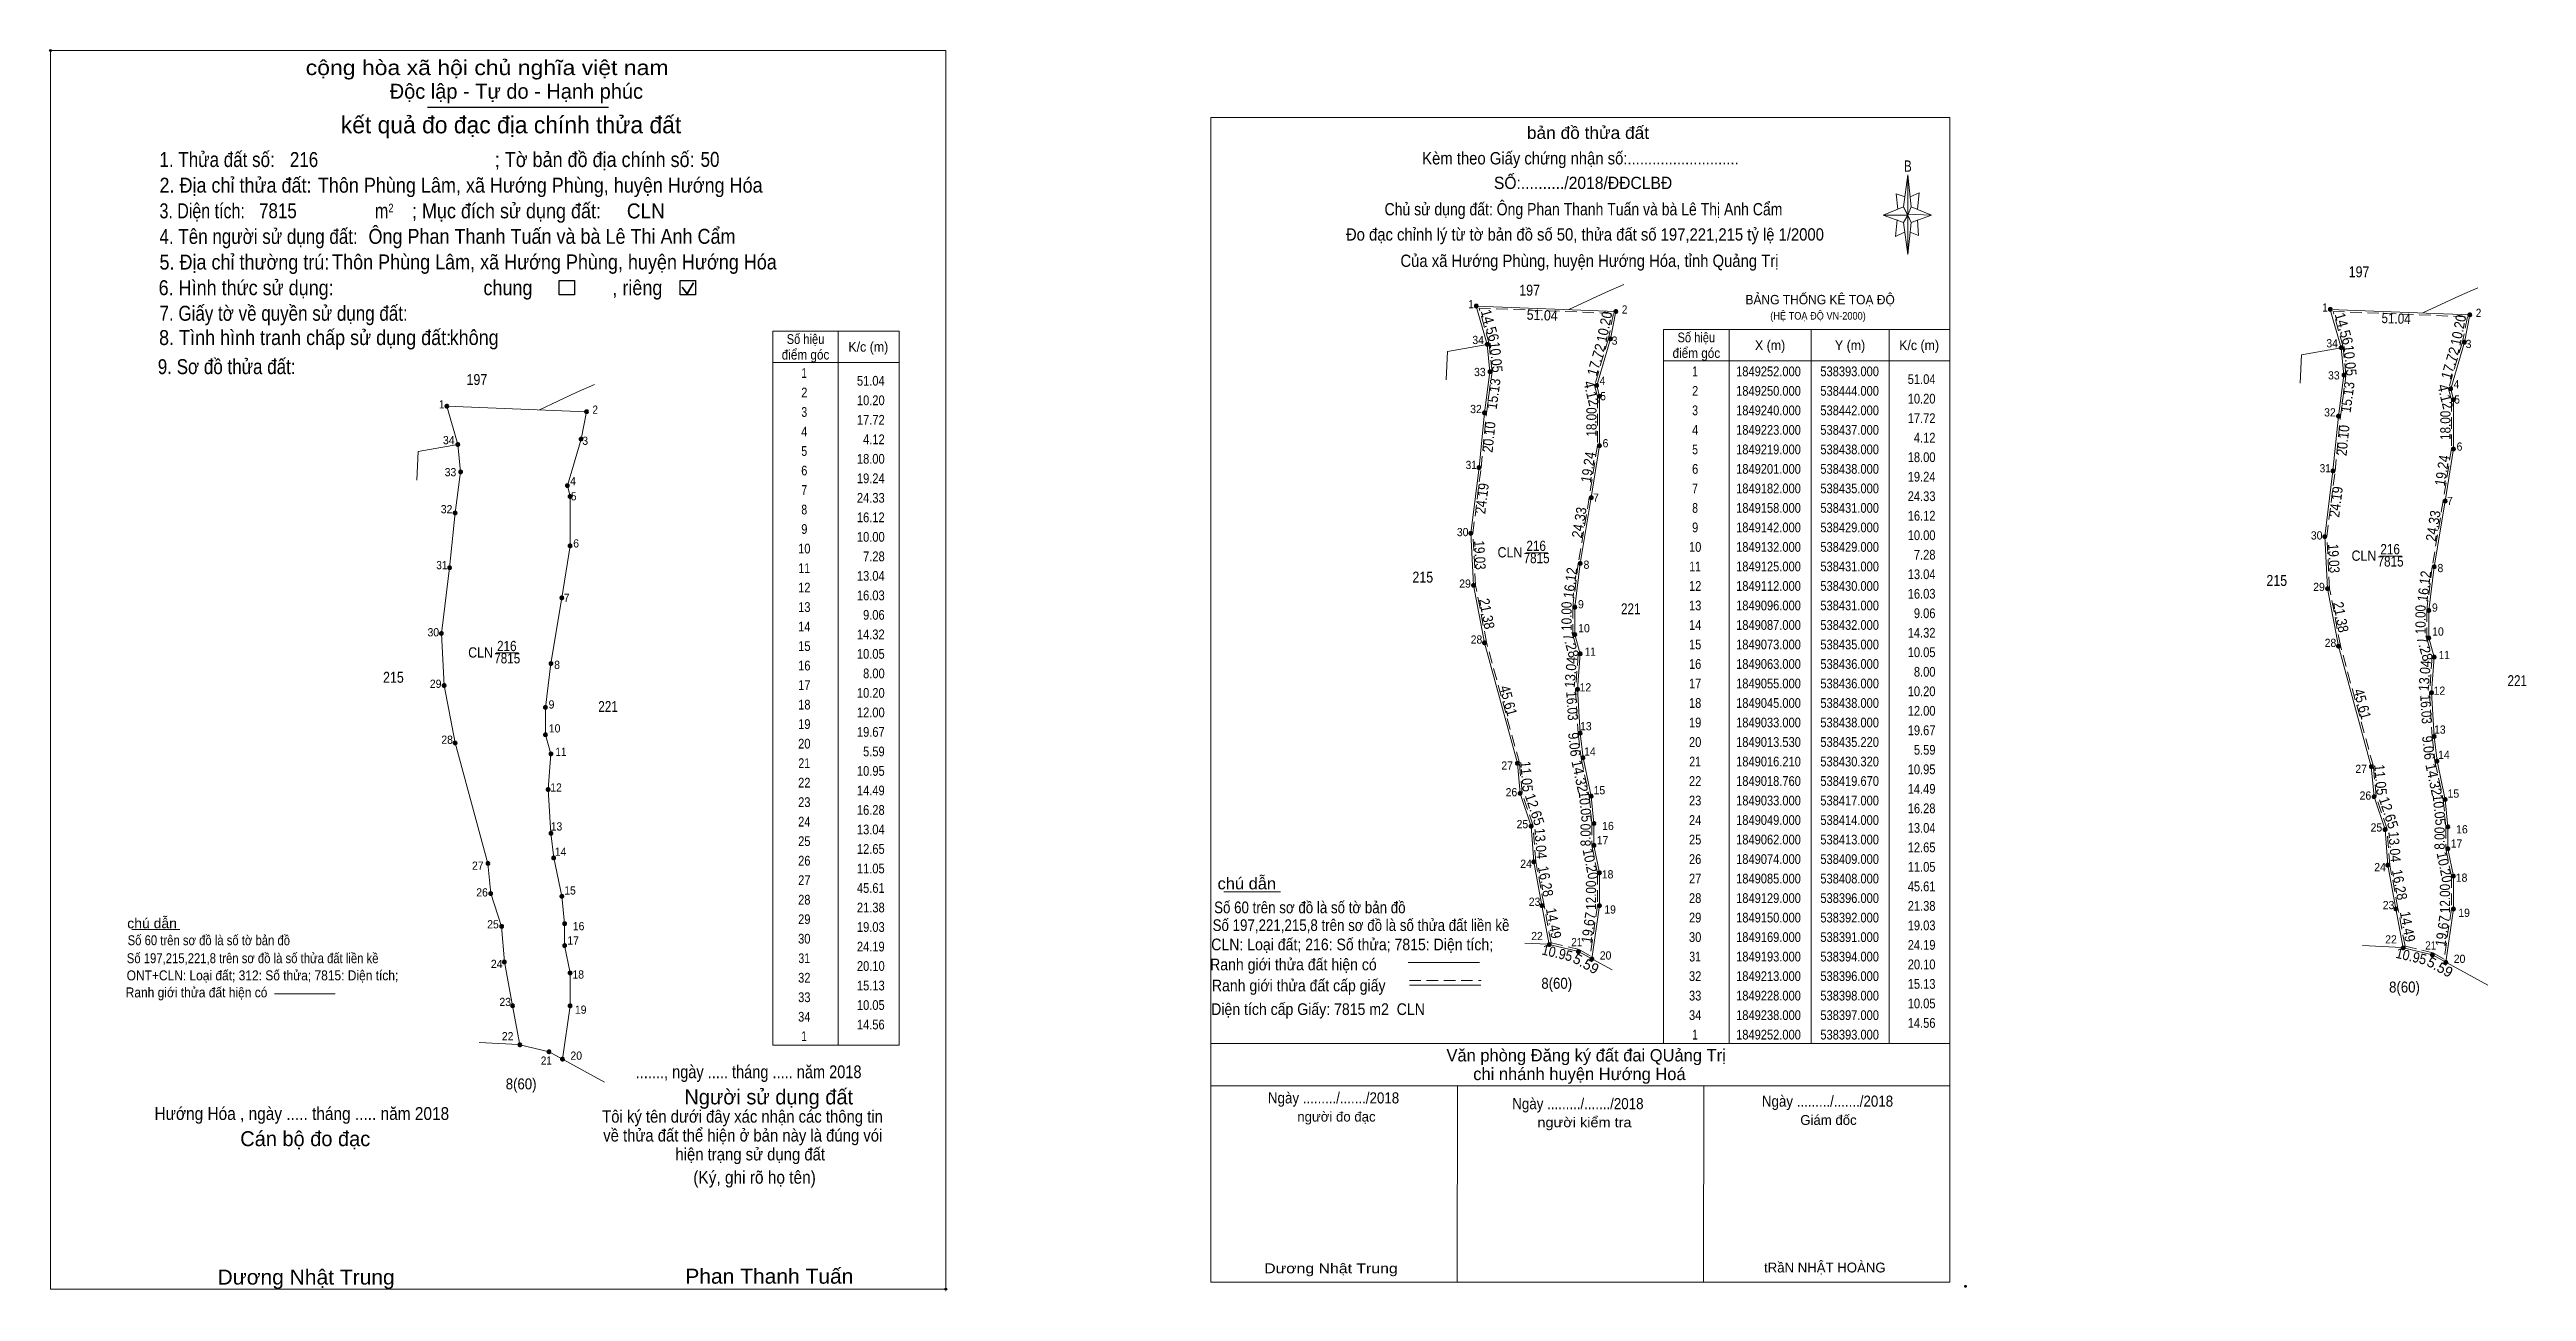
# Model space of a CAD drawing. Header units: metres. Extents: x 537560 to 538465, y 1848893 to 1849347.
import ezdxf
from ezdxf.enums import TextEntityAlignment as Align

# ---------------------------------------------------------------- set-up
doc = ezdxf.new("R2010")
doc.units = ezdxf.units.M
doc.header["$LTSCALE"] = 1.4
doc.header["$PDMODE"] = 32
doc.header["$PDSIZE"] = 0.7
doc.linetypes.add('MEDIUM_DASHED', pattern=[4.5, 3, -1.5])
for name, color, linetype, lineweight in [('1', 7, 'MEDIUM_DASHED', 13), ('10', 7, 'Continuous', 13), ('17', 7, 'Continuous', 13), ('2', 7, 'Continuous', 25), ('6', 7, 'Continuous', 13), ('63', 7, 'MEDIUM_DASHED', 13)]:
    doc.layers.add(name, color=color, linetype=linetype, lineweight=lineweight)

msp = doc.modelspace()

# ---------------------------------------------------------------- texts
at = {"layer": '10'}
for s, height, width, p in [('197', 4, 0.85, (538403.51, 1849263.71)), ('197', 4, 0.85, (537716.01, 1849224.37)), ('7815', 3.75, 0.85, (538415.035, 1849158.06)), ('216', 3.75, 0.85, (538414.88, 1849162.54)), ('215', 4, 0.85, (538373.465, 1849150.98)), ('7815', 3.75, 0.85, (537727.085, 1849122.69)), ('216', 3.75, 0.85, (537726.93, 1849127.17)), ('215', 4, 0.85, (537685.515, 1849115.61)), ('221', 4, 0.8, (538461.31, 1849114.38)), ('221', 4, 0.8, (537763.91, 1849104.93)), ('8(60)', 4, 0.9, (538420.115, 1849002.48)), ('8(60)', 4, 0.9, (537732.165, 1848967.11))]:
    msp.add_text(s, height=height, dxfattribs=dict(at, width=width)).set_placement(p, align=Align.CENTER)
at = {"layer": '10', "width": 0.9}
for p in [(538411.06, 1849160.17), (537723.11, 1849124.8)]:
    msp.add_text('CLN ', height=3.75, dxfattribs=at).set_placement(p, align=Align.RIGHT)
at = {"layer": '2'}
for s, height, width, p in [('cộng hòa xã hội chủ nghĩa việt nam', 5.459, 1.15, (537653.47, 1849337.56)), ('1. Thửa đất số:', 5.459, 0.85, (537600.07, 1849303.98)), ('216', 5.46, 0.85, (537647.69, 1849303.98)), ('; Tờ bản đồ địa chính số:', 5.459, 0.9, (537722.55, 1849303.98)), ('50', 5.46, 0.85, (537797.71, 1849304.04)), ('2. Địa chỉ thửa đất:', 5.459, 0.9, (537600.07, 1849294.62)), ('Thôn Phùng Lâm, xã Hướng Phùng, huyện Hướng Hóa', 5.46, 0.9, (537657.93, 1849294.62)), ('3. Diện tích:', 5.459, 0.8, (537600.07, 1849285.25)), ('7815', 5.46, 0.85, (537636.41, 1849285.29)), ('m', 5.459, 0.8, (537678.77, 1849285.25)), ('2', 3.119, 0.8, (537683.67, 1849287.45)), ('; Mục đích sử dụng đất:', 5.459, 0.9, (537692.3, 1849285.25)), (' CLN', 5.46, 0.95, (537768.85, 1849285.23)), ('4. Tên người sử dụng đất:', 5.459, 0.85, (537600.07, 1849275.9)), ('Ông Phan Thanh Tuấn và bà Lê Thi Anh Cẩm', 5.46, 0.9, (537676.41, 1849275.93)), ('5. Địa chỉ thường trú:', 5.459, 0.9, (537600.07, 1849266.54)), ('Thôn Phùng Lâm, xã Hướng Phùng, huyện Hướng Hóa', 5.46, 0.9, (537663.11, 1849266.58)), ('6. Hình thức sử dụng:', 5.459, 0.9, (537599.75, 1849257.18)), ('chung                , riêng', 5.459, 0.9, (537718.39, 1849257.18)), ('7. Giấy tờ về quyền sử dụng đất:', 5.459, 0.85, (537600.07, 1849247.83)), ('8. Tình hình tranh chấp sử dụng đất: ', 5.46, 0.9, (537599.91, 1849238.96)), ('không', 5.459, 0.9, (537706.06, 1849238.99)), ('9. Sơ đồ thửa đất:', 5.459, 0.85, (537599.45, 1849228.34)), ('......., ngày ..... tháng ..... năm 2018', 4.679, 0.85, (537774.02, 1848971.19)), ('Hướng Hóa , ngày ..... tháng ..... năm 2018', 4.679, 0.9, (537598.24, 1848955.94)), ('(Ký, ghi rõ họ tên)', 4.679, 0.9, (537795.05, 1848932.66)), ('Dương Nhật Trung', 5.46, 1.05, (537621.27, 1848895.82)), ('Phan Thanh Tuấn', 5.46, 1.05, (537792.14, 1848896.13))]:
    msp.add_text(s, height=height, dxfattribs=dict(at, width=width)).set_placement(p)
for s, p in [('Độc lập - Tự do - Hạnh phúc', (537684.16, 1849328.93)), ('Người sử dụng đất', (537791.79, 1848961.62)), ('Cán bộ đo đạc', (537629.56, 1848946.37))]:
    msp.add_text(s, height=5.459, dxfattribs=at).set_placement(p)
for s, height, p in [('kết quả đo đạc địa chính thửa đất', 6.24, (537728.47, 1849316.29)), ('.', 1.56, (537887.237, 1848893.3))]:
    msp.add_text(s, height=height, dxfattribs=at).set_placement(p, align=Align.CENTER)
at = {"layer": '2', "width": 0.9}
for s, p in [('Tôi ký tên dưới đây xác nhận các thông tin', (537813.03, 1848954.96)), ('về thửa đất thể hiện ở bản này là đúng vói', (537813.125, 1848948.06)), ('hiện trạng sử dụng đất', (537815.845, 1848941.16))]:
    msp.add_text(s, height=4.51, dxfattribs=at).set_placement(p, align=Align.CENTER)
at = {"layer": '6'}
for s, height, width, p in [('chú dẫn', 3.634, 1.05, (537588.28, 1849025.95)), ('Số 197,215,221,8 trên sơ đồ là số thửa đất liền kề', 3.63, 0.85, (537588.12, 1849013.2)), ('Số 60 trên sơ đồ là số tờ bản đồ', 3.63, 0.85, (537588.43, 1849019.76)), ('ONT+CLN: Loại đất; 312: Số thửa; 7815: Diện tích;', 3.63, 0.9, (537588.08, 1849006.93)), ('Ranh giới thửa đất hiện có ', 3.634, 0.9, (537587.72, 1849000.71))]:
    msp.add_text(s, height=height, dxfattribs=dict(at, width=width)).set_placement(p)
at = {"layer": '63'}
for s, height, width, p in [('bản đồ thửa đất', 4.5, 1.05, (538121.87, 1849314.25)), ('Kèm theo Giấy chứng nhận số:...........................', 4.5, 0.9, (538119.11, 1849304.93)), ('B', 4.133, 0.75, (538238.72, 1849302.26)), ('SỐ:........../2018/ĐĐCLBĐ', 4.5, 0.95, (538120.065, 1849295.95)), ('Chủ sử dụng đất: Ông Phan Thanh Tuấn và bà Lê Thị Anh Cẩm', 4.5, 0.85, (538120.21, 1849286.33)), ('Đo đạc chỉnh lý từ tờ bản đồ số 50, thửa đất số 197,221,215 tỷ lệ 1/2000 ', 4.5, 0.9, (538121.505, 1849277.11)), ('Của xã Hướng Phùng, huyện Hướng Hóa, tỉnh Quảng Trị', 4.5, 0.9, (538122.405, 1849267.49)), ('197', 4, 0.85, (538100.55, 1849256.99)), ('Số hiệu', 3.563, 0.85, (537836.04, 1849239.37)), ('Số hiệu', 3.563, 0.85, (538161.445, 1849239.96)), ('điểm góc', 3.563, 0.9, (537836.05, 1849233.67)), ('K/c (m)', 3.563, 0.95, (537858.985, 1849236.53)), ('điểm góc', 3.563, 0.9, (538161.455, 1849234.26)), ('X (m)', 3.563, 0.95, (538188.385, 1849237.12)), ('Y (m)', 3.563, 0.95, (538217.6, 1849237.12)), ('K/c (m)', 3.563, 0.95, (538242.82, 1849237.12)), (' 1', 3.563, 0.75, (537835.045, 1849226.98)), (' 1', 3.563, 0.75, (538160.45, 1849227.57)), ('1849252.000', 3.563, 0.85, (538187.805, 1849227.57)), ('538393.000', 3.563, 0.85, (538217.45, 1849227.57)), (' 3', 3.563, 0.8, (537835.055, 1849212.73)), (' 2', 3.563, 0.85, (537835.045, 1849219.85)), (' 3', 3.563, 0.8, (538160.46, 1849213.32)), (' 2', 3.563, 0.85, (538160.45, 1849220.44)), ('1849250.000', 3.563, 0.85, (538187.805, 1849220.44)), ('1849240.000', 3.563, 0.85, (538187.805, 1849213.32)), ('538444.000', 3.563, 0.85, (538217.45, 1849220.44)), ('538442.000', 3.563, 0.85, (538217.45, 1849213.32)), (' 4', 3.563, 0.85, (537835.045, 1849205.6)), (' 4', 3.563, 0.85, (538160.45, 1849206.19)), ('1849223.000', 3.563, 0.85, (538187.805, 1849206.19)), ('538437.000', 3.563, 0.85, (538217.45, 1849206.19)), (' 5', 3.563, 0.8, (537835.045, 1849198.48)), (' 5', 3.563, 0.8, (538160.45, 1849199.07)), ('1849219.000', 3.563, 0.85, (538187.805, 1849199.07)), ('538438.000', 3.563, 0.85, (538217.45, 1849199.07)), (' 6', 3.563, 0.85, (537835.04, 1849191.35)), (' 6', 3.563, 0.85, (538160.45, 1849191.94)), ('1849201.000', 3.563, 0.85, (538187.805, 1849191.94)), ('538438.000', 3.563, 0.85, (538217.45, 1849191.94)), (' 8', 3.563, 0.8, (537835.05, 1849177.1)), (' 7', 3.563, 0.8, (537835.05, 1849184.23)), (' 8', 3.563, 0.8, (538160.455, 1849177.69)), (' 7', 3.563, 0.8, (538160.455, 1849184.82)), ('1849182.000', 3.563, 0.85, (538187.805, 1849184.82)), ('1849158.000', 3.563, 0.85, (538187.805, 1849177.69)), ('538435.000', 3.563, 0.85, (538217.45, 1849184.82)), ('538431.000', 3.563, 0.85, (538217.45, 1849177.69)), (' 9', 3.563, 0.85, (537835.045, 1849169.98)), (' 9', 3.563, 0.85, (538160.45, 1849170.57)), ('1849142.000', 3.563, 0.85, (538187.805, 1849170.57)), ('538429.000', 3.563, 0.85, (538217.45, 1849170.57)), (' 10', 3.563, 0.85, (537835.04, 1849162.85)), ('7815', 3.75, 0.85, (538103.095, 1849159.28)), ('216', 3.75, 0.85, (538102.94, 1849163.76)), (' 10', 3.563, 0.85, (538160.45, 1849163.44)), ('1849132.000', 3.563, 0.85, (538187.805, 1849163.44)), ('538429.000', 3.563, 0.85, (538217.45, 1849163.44)), (' 11', 3.563, 0.8, (537835.04, 1849155.73)), ('215', 4, 0.85, (538061.525, 1849152.2)), (' 12', 3.563, 0.85, (538160.45, 1849149.19)), (' 11', 3.563, 0.8, (538160.45, 1849156.32)), ('1849125.000', 3.563, 0.85, (538187.805, 1849156.32)), ('1849112.000', 3.563, 0.85, (538187.805, 1849149.19)), ('538431.000', 3.563, 0.85, (538217.45, 1849156.32)), ('538430.000', 3.563, 0.85, (538217.45, 1849149.19)), (' 12', 3.563, 0.85, (537835.04, 1849148.6)), (' 13', 3.563, 0.85, (537835.04, 1849141.48)), ('221', 4, 0.8, (538137.48, 1849140.61)), (' 13', 3.563, 0.85, (538160.45, 1849142.07)), ('1849096.000', 3.563, 0.85, (538187.805, 1849142.07)), ('538431.000', 3.563, 0.85, (538217.45, 1849142.07)), (' 14', 3.563, 0.85, (537835.04, 1849134.35)), (' 14', 3.563, 0.85, (538160.45, 1849134.94)), ('1849087.000', 3.563, 0.85, (538187.805, 1849134.94)), ('538432.000', 3.563, 0.85, (538217.45, 1849134.94)), (' 15', 3.563, 0.85, (537835.05, 1849127.23)), (' 15', 3.563, 0.85, (538160.455, 1849127.82)), ('1849073.000', 3.563, 0.85, (538187.805, 1849127.82)), ('538435.000', 3.563, 0.85, (538217.45, 1849127.82)), (' 16', 3.563, 0.85, (537835.035, 1849120.1)), (' 17', 3.563, 0.85, (537835.045, 1849112.98)), (' 16', 3.563, 0.85, (538160.45, 1849120.69)), (' 17', 3.563, 0.85, (538160.45, 1849113.57)), ('1849063.000', 3.563, 0.85, (538187.805, 1849120.69)), ('1849055.000', 3.563, 0.85, (538187.805, 1849113.57)), ('538436.000', 3.563, 0.85, (538217.45, 1849120.69)), ('538436.000', 3.563, 0.85, (538217.45, 1849113.57)), (' 18', 3.563, 0.85, (537835.045, 1849105.85)), (' 18', 3.563, 0.85, (538160.45, 1849106.44)), ('1849045.000', 3.563, 0.85, (538187.805, 1849106.44)), ('538438.000', 3.563, 0.85, (538217.45, 1849106.44)), (' 19', 3.563, 0.85, (537835.04, 1849098.73)), (' 19', 3.563, 0.85, (538160.45, 1849099.32)), ('1849033.000', 3.563, 0.85, (538187.805, 1849099.32)), ('538438.000', 3.563, 0.85, (538217.45, 1849099.32)), (' 20', 3.563, 0.85, (537835.04, 1849091.6)), (' 20', 3.563, 0.85, (538160.45, 1849092.19)), ('1849013.530', 3.563, 0.85, (538187.805, 1849092.19)), ('538435.220', 3.563, 0.85, (538217.45, 1849092.19)), (' 22', 3.563, 0.85, (537835.04, 1849077.35)), (' 21', 3.563, 0.8, (537835.04, 1849084.48)), (' 22', 3.563, 0.85, (538160.45, 1849077.94)), (' 21', 3.563, 0.8, (538160.45, 1849085.07)), ('1849016.210', 3.563, 0.85, (538187.805, 1849085.07)), ('1849018.760', 3.563, 0.85, (538187.805, 1849077.94)), ('538430.320', 3.563, 0.85, (538217.45, 1849085.07)), ('538419.670', 3.563, 0.85, (538217.45, 1849077.94)), (' 23', 3.563, 0.85, (537835.04, 1849070.23)), (' 23', 3.563, 0.85, (538160.45, 1849070.82)), ('1849033.000', 3.563, 0.85, (538187.805, 1849070.82)), ('538417.000', 3.563, 0.85, (538217.45, 1849070.82)), (' 24', 3.563, 0.85, (537835.04, 1849063.1)), (' 24', 3.563, 0.85, (538160.45, 1849063.69)), ('1849049.000', 3.563, 0.85, (538187.805, 1849063.69)), ('538414.000', 3.563, 0.85, (538217.45, 1849063.69)), (' 25', 3.563, 0.85, (537835.05, 1849055.98)), (' 26', 3.563, 0.85, (538160.45, 1849049.44)), (' 25', 3.563, 0.85, (538160.455, 1849056.57)), ('1849062.000', 3.563, 0.85, (538187.805, 1849056.57)), ('1849074.000', 3.563, 0.85, (538187.805, 1849049.44)), ('538413.000', 3.563, 0.85, (538217.45, 1849056.57)), ('538409.000', 3.563, 0.85, (538217.45, 1849049.44)), (' 26', 3.563, 0.85, (537835.035, 1849048.85)), (' 27', 3.563, 0.85, (537835.045, 1849041.73)), (' 27', 3.563, 0.85, (538160.45, 1849042.32)), ('1849085.000', 3.563, 0.85, (538187.805, 1849042.32)), ('538408.000', 3.563, 0.85, (538217.45, 1849042.32)), (' 28', 3.563, 0.85, (537835.045, 1849034.6)), (' 28', 3.563, 0.85, (538160.45, 1849035.19)), ('1849129.000', 3.563, 0.85, (538187.805, 1849035.19)), ('538396.000', 3.563, 0.85, (538217.45, 1849035.19)), (' 29', 3.563, 0.85, (537835.04, 1849027.48)), (' 29', 3.563, 0.85, (538160.45, 1849028.07)), ('1849150.000', 3.563, 0.85, (538187.805, 1849028.07)), ('538392.000', 3.563, 0.85, (538217.45, 1849028.07)), (' 30', 3.563, 0.85, (537835.04, 1849020.35)), (' 31', 3.563, 0.8, (537835.04, 1849013.23)), (' 30', 3.563, 0.85, (538160.45, 1849020.94)), (' 31', 3.563, 0.8, (538160.45, 1849013.82)), ('1849169.000', 3.563, 0.85, (538187.805, 1849020.94)), ('1849193.000', 3.563, 0.85, (538187.805, 1849013.82)), ('538391.000', 3.563, 0.85, (538217.45, 1849020.94)), ('538394.000', 3.563, 0.85, (538217.45, 1849013.82)), (' 32', 3.563, 0.85, (537835.04, 1849006.1)), ('8(60)', 4, 0.9, (538110.445, 1849003.85)), (' 32', 3.563, 0.85, (538160.45, 1849006.69)), ('1849213.000', 3.563, 0.85, (538187.805, 1849006.69)), ('538396.000', 3.563, 0.85, (538217.45, 1849006.69)), (' 33', 3.563, 0.85, (537835.04, 1848998.98)), (' 33', 3.563, 0.85, (538160.45, 1848999.57)), ('1849228.000', 3.563, 0.85, (538187.805, 1848999.57)), ('538398.000', 3.563, 0.85, (538217.45, 1848999.57)), (' 34', 3.563, 0.85, (537835.04, 1848991.85)), (' 34', 3.563, 0.85, (538160.45, 1848992.44)), ('1849238.000', 3.563, 0.85, (538187.805, 1848992.44)), ('538397.000', 3.563, 0.85, (538217.45, 1848992.44)), (' 1', 3.563, 0.75, (537835.045, 1848984.73)), (' 1', 3.563, 0.75, (538160.45, 1848985.32)), ('1849252.000', 3.563, 0.85, (538187.805, 1848985.32)), ('538393.000', 3.563, 0.85, (538217.45, 1848985.32)), ('Ngày ........./......./2018', 4.05, 0.9, (538028.93, 1848961.98)), ('Ngày ........./......./2018', 4.05, 0.9, (538118.18, 1848959.87)), ('Ngày ........./......./2018', 4.05, 0.9, (538209.36, 1848960.78)), ('người kiểm tra', 3.6, 1.1, (538120.58, 1848953.27)), ('Dương Nhật Trung', 3.6, 1.2, (538027.985, 1848899.94))]:
    msp.add_text(s, height=height, dxfattribs=dict(at, width=width)).set_placement(p, align=Align.CENTER)
for s, height, width, p in [(' 1', 3, 0.9, (538080.17, 1849252.41)), (' 2', 3, 0.9, (538136.24, 1849250.45)), (' 1', 3, 0.9, (538392.11, 1849251.19)), (' 2', 3, 0.9, (538448.18, 1849249.23)), (' 34', 3, 0.95, (538083.87, 1849239.32)), (' 3', 3, 0.95, (538132.64, 1849239.09)), (' 34', 3, 0.95, (538395.81, 1849238.1)), (' 3', 3, 0.95, (538444.58, 1849237.87)), ('51.04', 3.563, 0.85, (537864.96, 1849224.13)), (' 33', 3, 0.95, (538084.49, 1849227.62)), (' 4', 3, 0.95, (538128.21, 1849224.37)), ('51.04', 3.563, 0.85, (538248.8, 1849224.72)), (' 33', 3, 0.95, (538396.43, 1849226.4)), (' 4', 3, 0.95, (538440.15, 1849223.15)), (' 1', 3, 0.9, (537704.16, 1849215.82)), (' 2', 3, 0.9, (537760.23, 1849213.86)), ('10.20', 3.563, 0.85, (537864.96, 1849217)), (' 32', 3, 0.95, (538083.07, 1849214.1)), (' 5', 3, 0.9, (538128.41, 1849218.81)), ('10.20', 3.563, 0.85, (538248.8, 1849217.59)), (' 32', 3, 0.95, (538395.01, 1849212.88)), (' 5', 3, 0.9, (538440.35, 1849217.59)), ('17.72', 3.563, 0.85, (537864.96, 1849209.88)), ('17.72', 3.563, 0.85, (538248.8, 1849210.47)), ('4.12', 3.563, 0.85, (538248.79, 1849203.34)), (' 34', 3, 0.95, (537707.86, 1849202.73)), (' 3', 3, 0.95, (537756.63, 1849202.5)), ('18.00', 3.563, 0.85, (537864.96, 1849195.63)), ('4.12', 3.563, 0.85, (537864.96, 1849202.75)), (' 6', 3, 0.95, (538129.32, 1849201.61)), ('18.00', 3.563, 0.85, (538248.8, 1849196.22)), (' 6', 3, 0.95, (538441.26, 1849200.39)), (' 33', 3, 0.95, (537708.48, 1849191.03)), (' 4', 3, 0.95, (537752.2, 1849187.78)), ('19.24', 3.563, 0.85, (537864.96, 1849188.5)), (' 31', 3, 0.9, (538081.22, 1849193.68)), ('19.24', 3.563, 0.85, (538248.8, 1849189.09)), (' 31', 3, 0.9, (538393.16, 1849192.46)), (' 32', 3, 0.95, (537707.06, 1849177.51)), (' 5', 3, 0.9, (537752.4, 1849182.22)), ('24.33', 3.563, 0.85, (537864.96, 1849181.38)), (' 7', 3, 0.95, (538125.83, 1849181.73)), ('24.33', 3.563, 0.85, (538248.8, 1849181.97)), (' 7', 3, 0.95, (538437.77, 1849180.51)), ('16.12', 3.563, 0.85, (537864.96, 1849174.25)), ('10.00', 3.563, 0.85, (537864.96, 1849167.13)), (' 30', 3, 0.95, (538078.22, 1849169.15)), ('16.12', 3.563, 0.85, (538248.8, 1849174.84)), ('10.00', 3.563, 0.85, (538248.8, 1849167.72)), (' 30', 3, 0.95, (538390.16, 1849167.93)), (' 6', 3, 0.95, (537753.31, 1849165.02)), ('7.28', 3.563, 0.85, (537864.97, 1849160)), ('CLN ', 3.75, 0.9, (538099.12, 1849161.39)), ('7.28', 3.563, 0.85, (538248.8, 1849160.59)), (' 31', 3, 0.9, (537705.21, 1849157.09)), ('13.04', 3.563, 0.85, (537864.96, 1849152.88)), (' 29', 3, 0.95, (538079.07, 1849150.34)), (' 8', 3, 0.95, (538122.36, 1849157.24)), ('13.04', 3.563, 0.85, (538248.8, 1849153.47)), (' 8', 3, 0.95, (538434.3, 1849156.02)), (' 7', 3, 0.95, (537749.82, 1849145.14)), ('16.03', 3.563, 0.85, (537864.96, 1849145.75)), (' 9', 3, 0.95, (538120.33, 1849142.8)), ('16.03', 3.563, 0.85, (538248.8, 1849146.34)), (' 29', 3, 0.95, (538391.01, 1849149.12)), (' 9', 3, 0.95, (538432.27, 1849141.58)), (' 30', 3, 0.95, (537702.21, 1849132.56)), ('14.32', 3.563, 0.85, (537864.96, 1849131.5)), ('9.06', 3.563, 0.85, (537864.95, 1849138.63)), (' 10', 3, 0.95, (538122.53, 1849134.05)), ('14.32', 3.563, 0.85, (538248.8, 1849132.09)), ('9.06', 3.563, 0.85, (538248.79, 1849139.22)), (' 10', 3, 0.95, (538434.47, 1849132.83)), ('10.05', 3.563, 0.85, (537864.96, 1849124.38)), (' 28', 3, 0.95, (538083.26, 1849129.91)), (' 11', 3, 0.9, (538124.72, 1849125.49)), ('10.05', 3.563, 0.85, (538248.8, 1849124.97)), (' 28', 3, 0.95, (538395.2, 1849128.69)), (' 11', 3, 0.9, (538436.66, 1849124.27)), (' 29', 3, 0.95, (537703.06, 1849113.75)), (' 8', 3, 0.95, (537746.35, 1849120.65)), ('8.00', 3.563, 0.85, (537864.97, 1849117.25)), ('8.00', 3.563, 0.85, (538248.8, 1849117.84)), (' 9', 3, 0.95, (537744.32, 1849106.21)), ('10.20', 3.563, 0.85, (537864.96, 1849110.13)), (' 12', 3, 0.95, (538123.04, 1849112.45)), ('10.20', 3.563, 0.85, (538248.8, 1849110.72)), (' 12', 3, 0.95, (538434.98, 1849111.23)), (' 10', 3, 0.95, (537746.52, 1849097.46)), ('12.00', 3.563, 0.85, (537864.96, 1849103)), ('19.67', 3.563, 0.85, (537864.96, 1849095.88)), (' 13', 3, 0.95, (538123.2, 1849098.24)), ('12.00', 3.563, 0.85, (538248.8, 1849103.59)), ('19.67', 3.563, 0.85, (538248.8, 1849096.47)), (' 13', 3, 0.95, (538435.14, 1849097.02)), (' 28', 3, 0.95, (537707.25, 1849093.32)), (' 11', 3, 0.9, (537748.71, 1849088.9)), ('5.59', 3.563, 0.85, (537864.96, 1849088.75)), (' 14', 3, 0.95, (538124.69, 1849089.01)), ('5.59', 3.563, 0.85, (538248.8, 1849089.34)), (' 14', 3, 0.95, (538436.63, 1849087.79)), ('10.95', 3.563, 0.85, (537864.96, 1849081.63)), (' 27', 3, 0.95, (538094.46, 1849083.89)), ('10.95', 3.563, 0.85, (538248.8, 1849082.22)), (' 27', 3, 0.95, (538406.4, 1849082.67)), (' 12', 3, 0.95, (537747.03, 1849075.86)), ('14.49', 3.563, 0.85, (537864.96, 1849074.5)), (' 26', 3, 0.95, (538096.03, 1849074.15)), (' 15', 3, 0.95, (538128.15, 1849074.86)), ('14.49', 3.563, 0.85, (538248.8, 1849075.09)), ('16.28', 3.563, 0.85, (538248.8, 1849067.97)), (' 26', 3, 0.95, (538407.97, 1849072.93)), (' 15', 3, 0.95, (538440.09, 1849073.64)), (' 13', 3, 0.95, (537747.19, 1849061.65)), ('16.28', 3.563, 0.85, (537864.96, 1849067.38)), ('13.04', 3.563, 0.85, (537864.96, 1849060.25)), (' 25', 3, 0.95, (538100.03, 1849062.49)), (' 16', 3, 0.95, (538131.28, 1849061.82)), ('13.04', 3.563, 0.85, (538248.8, 1849060.84)), (' 25', 3, 0.95, (538411.97, 1849061.27)), (' 16', 3, 0.95, (538443.22, 1849060.6)), (' 14', 3, 0.95, (537748.68, 1849052.42)), ('12.65', 3.563, 0.85, (537864.96, 1849053.13)), (' 17', 3, 0.95, (538129.3, 1849056.6)), ('12.65', 3.563, 0.85, (538248.8, 1849053.72)), (' 17', 3, 0.95, (538441.24, 1849055.38)), (' 27', 3, 0.95, (537718.45, 1849047.3)), ('11.05', 3.563, 0.85, (537864.96, 1849046)), (' 24', 3, 0.95, (538101.37, 1849048.01)), (' 18', 3, 0.95, (538131.15, 1849044.16)), ('11.05', 3.563, 0.85, (538248.8, 1849046.59)), (' 24', 3, 0.95, (538413.31, 1849046.79)), (' 18', 3, 0.95, (538443.09, 1849042.94)), (' 26', 3, 0.95, (537720.02, 1849037.56)), (' 15', 3, 0.95, (537752.14, 1849038.27)), ('45.61', 3.563, 0.85, (537864.96, 1849038.88)), ('21.38', 3.563, 0.85, (537864.96, 1849031.75)), (' 23', 3, 0.95, (538104.48, 1849034.14)), ('45.61', 3.563, 0.85, (538248.8, 1849039.47)), ('21.38', 3.563, 0.85, (538248.8, 1849032.34)), (' 23', 3, 0.95, (538416.42, 1849032.92)), (' 25', 3, 0.95, (537724.02, 1849025.9)), (' 16', 3, 0.95, (537755.27, 1849025.23)), ('19.03', 3.563, 0.85, (537864.96, 1849024.63)), (' 19', 3, 0.95, (538132.06, 1849031.32)), ('19.03', 3.563, 0.85, (538248.8, 1849025.22)), (' 19', 3, 0.95, (538444, 1849030.1)), (' 17', 3, 0.95, (537753.29, 1849020.01)), ('24.19', 3.563, 0.85, (537864.96, 1849017.5)), (' 22', 3, 0.95, (538105.37, 1849021.61)), (' 21', 3, 0.9, (538119.78, 1849019.4)), (' 20', 3, 0.95, (538130.42, 1849014.52)), ('24.19', 3.563, 0.85, (538248.8, 1849018.09)), (' 22', 3, 0.95, (538417.31, 1849020.39)), (' 21', 3, 0.9, (538431.72, 1849018.18)), (' 24', 3, 0.95, (537725.36, 1849011.42)), (' 18', 3, 0.95, (537755.14, 1849007.57)), ('20.10', 3.563, 0.85, (537864.96, 1849010.38)), ('20.10', 3.563, 0.85, (538248.8, 1849010.97)), (' 20', 3, 0.95, (538442.36, 1849013.3)), (' 23', 3, 0.95, (537728.47, 1848997.55)), ('15.13', 3.563, 0.85, (537864.96, 1849003.25)), ('10.05', 3.563, 0.85, (537864.96, 1848996.13)), ('15.13', 3.563, 0.85, (538248.8, 1849003.84)), ('10.05', 3.563, 0.85, (538248.8, 1848996.72)), (' 19', 3, 0.95, (537756.05, 1848994.73)), ('14.56', 3.563, 0.85, (537864.95, 1848989)), ('14.56', 3.563, 0.85, (538248.8, 1848989.59)), (' 22', 3, 0.95, (537729.36, 1848985.02)), (' 20', 3, 0.95, (537754.41, 1848977.93)), (' 21', 3, 0.9, (537743.38, 1848976.12))]:
    msp.add_text(s, height=height, dxfattribs=dict(at, width=width)).set_placement(p, align=Align.RIGHT)
for s, height, width, p in [('BẢNG THỐNG KÊ TOẠ ĐỘ ', 3.45, 0.95, (538179.39, 1849253.82)), ('(HỆ TOẠ ĐỘ VN-2000)', 2.79, 0.9, (538188.44, 1849248.24)), ('chú dẫn', 4.275, 1.05, (537986.56, 1849040.16)), ('Số 60 trên sơ đồ là số tờ bản đồ', 4.28, 0.85, (537985.3, 1849031.43)), ('Số 197,221,215,8 trên sơ đồ là số thửa đất liền kề', 4.28, 0.85, (537984.76, 1849024.95)), ('CLN: Loại đất; 216: Số thửa; 7815: Diện tích;', 4.275, 0.9, (537984.24, 1849017.9)), ('Ranh giới thửa đất hiện có ', 4.275, 0.9, (537983.82, 1849010.59)), ('Diện tích cấp Giấy: 7815 m2  CLN', 4.275, 0.9, (537984.22, 1848994.27)), ('Ranh giới thửa đất cấp giấy', 4.275, 0.9, (537984.47, 1849002.91))]:
    msp.add_text(s, height=height, dxfattribs=dict(at, width=width)).set_placement(p)
for s, rotation, width, p in [('14.56', 285.945, 0.95, (538084.263, 1849245.65)), ('51.04', 357.754, 0.9, (538105.067, 1849248.023)), ('10.20', 78.69, 0.9, (538129.683, 1849245.287)), ('14.56', 285.945, 0.95, (538396.203, 1849244.43)), ('51.04', 357.754, 0.85, (538417.002, 1849246.803)), ('10.20', 78.69, 0.9, (538441.623, 1849244.067)), ('10.05', 275.711, 0.9, (538086.434, 1849234.372)), ('17.72', 73.61, 0.95, (538126.691, 1849233.051)), ('10.05', 275.711, 0.9, (538398.374, 1849233.152)), ('17.72', 73.61, 0.95, (538438.631, 1849231.831)), ('15.13', 82.405, 0.9, (538089.23, 1849220.887)), ('4.12', 284.036, 0.95, (538121.296, 1849220.875)), ('15.13', 82.405, 0.9, (538401.17, 1849219.672)), ('18.00', 90, 0.85, (538124.99, 1849210.865)), ('4.12', 284.036, 0.95, (538433.235, 1849219.66)), ('20.10', 84.289, 0.9, (538087.561, 1849205.163)), ('20.10', 84.289, 0.9, (538399.501, 1849203.943)), ('18.00', 90, 0.85, (538436.93, 1849209.645)), ('19.24', 81.027, 0.9, (538123.767, 1849194.073)), ('19.24', 81.027, 0.9, (538435.707, 1849192.853)), ('24.19', 82.875, 0.9, (538085.002, 1849182.677)), ('24.19', 82.875, 0.9, (538396.942, 1849181.457)), ('24.33', 80.538, 0.9, (538120.5, 1849173.842)), ('24.33', 80.538, 0.9, (538432.441, 1849172.627)), ('19.03', 273.013, 0.85, (538080.516, 1849162.139)), ('19.03', 273.013, 0.85, (538392.456, 1849160.919)), ('16.12', 82.875, 0.9, (538117.235, 1849151.867)), ('16.12', 82.875, 0.9, (538429.175, 1849150.647)), ('21.38', 280.784, 0.9, (538083.105, 1849140.466)), ('10.00', 90, 0.85, (538115.91, 1849139.915)), ('21.38', 280.784, 0.9, (538395.044, 1849139.251)), ('10.00', 90, 0.85, (538427.85, 1849138.695)), ('7.28', 285.945, 0.95, (538113.789, 1849128.82)), ('7.28', 285.945, 0.95, (538425.729, 1849127.6)), ('13.04', 85.601, 0.9, (538117.419, 1849119.281)), ('13.04', 85.601, 0.9, (538429.359, 1849118.061)), ('45.61', 285.255, 0.9, (538090.985, 1849108.593)), ('16.03', 273.576, 0.85, (538114.231, 1849107.042)), ('45.61', 285.255, 0.9, (538402.924, 1849107.378)), ('16.03', 273.576, 0.85, (538426.171, 1849105.822)), ('9.06', 276.34, 0.9, (538115.049, 1849092.892)), ('9.06', 276.34, 0.9, (538426.989, 1849091.672)), ('11.05', 275.194, 0.9, (538097.552, 1849081.235)), ('14.32', 282.095, 0.95, (538117.035, 1849081.083)), ('11.05', 275.194, 0.9, (538409.492, 1849080.015)), ('14.32', 282.095, 0.95, (538428.975, 1849079.863)), ('12.65', 288.435, 0.95, (538100.619, 1849068.773)), ('10.05', 275.711, 0.9, (538119.004, 1849070.202)), ('12.65', 288.435, 0.95, (538412.559, 1849067.553)), ('10.05', 275.711, 0.9, (538430.944, 1849068.982)), ('13.04', 274.399, 0.9, (538102.71, 1849056.794)), ('8.00', 90, 0.85, (538122.87, 1849060.025)), ('8.00', 90, 0.85, (538434.81, 1849058.805)), ('10.20', 281.31, 0.9, (538120.983, 1849049.093)), ('13.04', 274.399, 0.9, (538414.649, 1849055.579)), ('10.20', 281.31, 0.9, (538432.923, 1849047.873)), ('16.28', 280.62, 0.9, (538104.577, 1849042.741)), ('16.28', 280.62, 0.9, (538416.517, 1849041.521)), ('12.00', 90, 0.85, (538124.84, 1849038.035)), ('12.00', 90, 0.85, (538436.78, 1849036.815)), ('14.49', 280.62, 0.9, (538107.484, 1849027.476)), ('19.67', 81.874, 0.9, (538123.869, 1849025.915)), ('14.49', 280.62, 0.9, (538419.425, 1849026.251)), ('19.67', 81.874, 0.9, (538435.81, 1849024.7)), ('10.95', 346.535, 0.9, (538110.208, 1849015.123)), ('10.95', 346.535, 0.9, (538422.148, 1849013.903))]:
    msp.add_text(s, height=3.75, rotation=rotation, dxfattribs=dict(at, width=width)).set_placement(p, align=Align.CENTER)
for p in [(538120.24, 1849011.355), (538432.18, 1849010.135)]:
    msp.add_text('5.59', height=3.75, rotation=331.324, dxfattribs=at).set_placement(p, align=Align.CENTER)
for s, height, p in [(' Văn phòng Đăng ký đất đai QUảng Trị', 4.5, (538120.345, 1848977.31)), ('chi nhánh huyện Hướng Hoá', 4.5, (538118.74, 1848970.5)), ('người đo đạc', 3.6, (538029.98, 1848955.35)), ('Giám đốc', 3.6, (538209.705, 1848954.12)), ('tRầN NHẬT HOÀNG', 3.6, (538208.375, 1848900.24))]:
    msp.add_text(s, height=height, dxfattribs=at).set_placement(p, align=Align.CENTER)

# ---------------------------------------------------------------- hatches: boundary and pattern name
at = {"layer": '63'}
for points in [[(538081.76, 1849253.22, 1), (538080.36, 1849253.22, 1)], [(538393.7, 1849252, 1), (538392.3, 1849252, 1)], [(538132.76, 1849251.22, 1), (538131.36, 1849251.22, 1)], [(538444.7, 1849250, 1), (538443.3, 1849250, 1)], [(538085.76, 1849239.22, 1), (538084.36, 1849239.22, 1)], [(538130.76, 1849241.22, 1), (538129.36, 1849241.22, 1)], [(538397.7, 1849238, 1), (538396.3, 1849238, 1)], [(538442.7, 1849240, 1), (538441.3, 1849240, 1)], [(538086.76, 1849229.22, 1), (538085.36, 1849229.22, 1)], [(538398.7, 1849228, 1), (538397.3, 1849228, 1)], [(537705.75, 1849216.63, 1), (537704.35, 1849216.63, 1)], [(538125.76, 1849224.22, 1), (538124.36, 1849224.22, 1)], [(538126.76, 1849220.22, 1), (538125.36, 1849220.22, 1)], [(538437.7, 1849223, 1), (538436.3, 1849223, 1)], [(538438.7, 1849219, 1), (538437.3, 1849219, 1)], [(537756.75, 1849214.63, 1), (537755.35, 1849214.63, 1)], [(538084.76, 1849214.22, 1), (538083.36, 1849214.22, 1)], [(538396.7, 1849213, 1), (538395.3, 1849213, 1)], [(537709.75, 1849202.63, 1), (537708.35, 1849202.63, 1)], [(537754.75, 1849204.63, 1), (537753.35, 1849204.63, 1)], [(538126.76, 1849202.22, 1), (538125.36, 1849202.22, 1)], [(538438.7, 1849201, 1), (538437.3, 1849201, 1)], [(537710.75, 1849192.63, 1), (537709.35, 1849192.63, 1)], [(538082.76, 1849194.22, 1), (538081.36, 1849194.22, 1)], [(538394.7, 1849193, 1), (538393.3, 1849193, 1)], [(537749.75, 1849187.63, 1), (537748.35, 1849187.63, 1)], [(537750.75, 1849183.63, 1), (537749.35, 1849183.63, 1)], [(538123.76, 1849183.22, 1), (538122.36, 1849183.22, 1)], [(538435.7, 1849182, 1), (538434.3, 1849182, 1)], [(537708.75, 1849177.63, 1), (537707.35, 1849177.63, 1)], [(538079.76, 1849170.22, 1), (538078.36, 1849170.22, 1)], [(537750.75, 1849165.63, 1), (537749.35, 1849165.63, 1)], [(538391.7, 1849169, 1), (538390.3, 1849169, 1)], [(537706.75, 1849157.63, 1), (537705.35, 1849157.63, 1)], [(538119.76, 1849159.22, 1), (538118.36, 1849159.22, 1)], [(538431.7, 1849158, 1), (538430.3, 1849158, 1)], [(537747.75, 1849146.63, 1), (537746.35, 1849146.63, 1)], [(538080.76, 1849151.22, 1), (538079.36, 1849151.22, 1)], [(538117.76, 1849143.22, 1), (538116.36, 1849143.22, 1)], [(538392.7, 1849150, 1), (538391.3, 1849150, 1)], [(538429.7, 1849142, 1), (538428.3, 1849142, 1)], [(537703.75, 1849133.63, 1), (537702.35, 1849133.63, 1)], [(538084.76, 1849130.22, 1), (538083.36, 1849130.22, 1)], [(538117.76, 1849133.22, 1), (538116.36, 1849133.22, 1)], [(538119.76, 1849126.22, 1), (538118.36, 1849126.22, 1)], [(538396.7, 1849129, 1), (538395.3, 1849129, 1)], [(538429.7, 1849132, 1), (538428.3, 1849132, 1)], [(538431.7, 1849125, 1), (538430.3, 1849125, 1)], [(537743.75, 1849122.63, 1), (537742.35, 1849122.63, 1)], [(537704.75, 1849114.63, 1), (537703.35, 1849114.63, 1)], [(537741.75, 1849106.63, 1), (537740.35, 1849106.63, 1)], [(538118.76, 1849113.22, 1), (538117.36, 1849113.22, 1)], [(538430.7, 1849112, 1), (538429.3, 1849112, 1)], [(537708.75, 1849093.63, 1), (537707.35, 1849093.63, 1)], [(537741.75, 1849096.63, 1), (537740.35, 1849096.63, 1)], [(537743.75, 1849089.63, 1), (537742.35, 1849089.63, 1)], [(538119.76, 1849097.22, 1), (538118.36, 1849097.22, 1)], [(538431.7, 1849096, 1), (538430.3, 1849096, 1)], [(538096.76, 1849086.22, 1), (538095.36, 1849086.22, 1)], [(538120.76, 1849088.22, 1), (538119.36, 1849088.22, 1)], [(538408.7, 1849085, 1), (538407.3, 1849085, 1)], [(538432.7, 1849087, 1), (538431.3, 1849087, 1)], [(537742.75, 1849076.63, 1), (537741.35, 1849076.63, 1)], [(538097.76, 1849075.22, 1), (538096.36, 1849075.22, 1)], [(538123.76, 1849074.22, 1), (538122.36, 1849074.22, 1)], [(538409.7, 1849074, 1), (538408.3, 1849074, 1)], [(538435.7, 1849073, 1), (538434.3, 1849073, 1)], [(538101.76, 1849063.22, 1), (538100.36, 1849063.22, 1)], [(538124.76, 1849064.22, 1), (538123.36, 1849064.22, 1)], [(538413.7, 1849062, 1), (538412.3, 1849062, 1)], [(538436.7, 1849063, 1), (538435.3, 1849063, 1)], [(537743.75, 1849060.63, 1), (537742.35, 1849060.63, 1)], [(538124.76, 1849056.22, 1), (538123.36, 1849056.22, 1)], [(538436.7, 1849055, 1), (538435.3, 1849055, 1)], [(537720.75, 1849049.63, 1), (537719.35, 1849049.63, 1)], [(537744.75, 1849051.63, 1), (537743.35, 1849051.63, 1)], [(538102.76, 1849050.22, 1), (538101.36, 1849050.22, 1)], [(538126.76, 1849046.22, 1), (538125.36, 1849046.22, 1)], [(538414.7, 1849049, 1), (538413.3, 1849049, 1)], [(538438.7, 1849045, 1), (538437.3, 1849045, 1)], [(537721.75, 1849038.63, 1), (537720.35, 1849038.63, 1)], [(537747.75, 1849037.63, 1), (537746.35, 1849037.63, 1)], [(537725.75, 1849026.63, 1), (537724.35, 1849026.63, 1)], [(537748.75, 1849027.63, 1), (537747.35, 1849027.63, 1)], [(538105.76, 1849034.22, 1), (538104.36, 1849034.22, 1)], [(538126.76, 1849034.22, 1), (538125.36, 1849034.22, 1)], [(538417.7, 1849033, 1), (538416.3, 1849033, 1)], [(538438.7, 1849033, 1), (538437.3, 1849033, 1)], [(537748.75, 1849019.63, 1), (537747.35, 1849019.63, 1)], [(538108.43, 1849019.98, 1), (538107.03, 1849019.98, 1)], [(538119.08, 1849017.43, 1), (538117.68, 1849017.43, 1)], [(538420.37, 1849018.76, 1), (538418.97, 1849018.76, 1)], [(538431.02, 1849016.21, 1), (538429.62, 1849016.21, 1)], [(537726.75, 1849013.63, 1), (537725.35, 1849013.63, 1)], [(537750.75, 1849009.63, 1), (537749.35, 1849009.63, 1)], [(538123.98, 1849014.75, 1), (538122.58, 1849014.75, 1)], [(538435.92, 1849013.53, 1), (538434.52, 1849013.53, 1)], [(537729.75, 1848997.63, 1), (537728.35, 1848997.63, 1)], [(537750.75, 1848997.63, 1), (537749.35, 1848997.63, 1)], [(537732.42, 1848983.39, 1), (537731.02, 1848983.39, 1)], [(537743.07, 1848980.84, 1), (537741.67, 1848980.84, 1)], [(537747.97, 1848978.16, 1), (537746.57, 1848978.16, 1)]]:
    msp.add_hatch(color=256, dxfattribs=at).paths.add_polyline_path(points)

# ---------------------------------------------------------------- linework, layer by layer
at = {"layer": '1'}
msp.add_lwpolyline([(538394.01, 1849251.21), (538443.09, 1849249.29), (538441.27, 1849240.18), (538436.22, 1849223.02), (538437.25, 1849218.91), (538437.25, 1849201.06), (538434.26, 1849182.12), (538430.26, 1849158.11), (538428.25, 1849142.05), (538428.25, 1849131.89), (538430.24, 1849124.92), (538429.25, 1849112.01), (538430.25, 1849095.94), (538431.26, 1849086.88), (538434.26, 1849072.88), (538435.25, 1849062.96), (538435.25, 1849054.93), (538437.25, 1849044.93), (538437.25, 1849033.05), (538434.63, 1849014.71), (538430.59, 1849016.92), (538420.32, 1849019.38), (538417.74, 1849033.14), (538414.74, 1849049.1), (538413.74, 1849062.15), (538409.74, 1849074.15), (538408.74, 1849085.13), (538396.73, 1849129.17), (538392.75, 1849150.09), (538391.75, 1849168.97), (538394.75, 1849192.92), (538396.75, 1849212.91), (538398.75, 1849227.99), (538397.74, 1849238.14)], close=True, dxfattribs=at)
at = {"layer": '10'}
for p, q in [((538411.05, 1849161.86), (538419.14, 1849161.86)), ((537723.1, 1849126.49), (537731.19, 1849126.49)), ((538419.18, 1849018.88), (538430.32, 1849016.21)), ((538430.32, 1849016.21), (538435.22, 1849013.53)), ((538430.32, 1849016.21), (538450.57, 1849005.11)), ((537731.23, 1848983.51), (537742.37, 1848980.84)), ((537742.37, 1848980.84), (537747.27, 1848978.16)), ((537742.37, 1848980.84), (537762.62, 1848969.74))]:
    msp.add_line(p, q, dxfattribs=at)
for points in [[(538446.88, 1849259.87), (538440.18, 1849256.94), (538426.84, 1849250.67)], [(538419.67, 1849018.76), (538417, 1849033), (538414, 1849049), (538413, 1849062), (538409, 1849074), (538408, 1849085), (538396, 1849129), (538392, 1849150), (538391, 1849169), (538394, 1849193), (538396, 1849213), (538398, 1849228), (538397, 1849238), (538393, 1849252), (538444, 1849250)], [(538444, 1849250), (538442, 1849240), (538437, 1849223), (538438, 1849219), (538438, 1849201), (538435, 1849182), (538431, 1849158), (538429, 1849142), (538429, 1849132), (538431, 1849125), (538430, 1849112), (538431, 1849096), (538432, 1849087), (538435, 1849073), (538436, 1849063), (538436, 1849055), (538438, 1849045), (538438, 1849033), (538435.22, 1849013.53)], [(538397, 1849238), (538382.48, 1849235.41), (538382, 1849224.99)], [(537731.72, 1848983.39), (537729.05, 1848997.63), (537726.05, 1849013.63), (537725.05, 1849026.63), (537721.05, 1849038.63), (537720.05, 1849049.63), (537708.05, 1849093.63), (537704.05, 1849114.63), (537703.05, 1849133.63), (537706.05, 1849157.63), (537708.05, 1849177.63), (537710.05, 1849192.63), (537709.05, 1849202.63), (537705.05, 1849216.63), (537756.05, 1849214.63)], [(537758.93, 1849224.5), (537752.23, 1849221.57), (537738.89, 1849215.3)], [(537756.05, 1849214.63), (537754.05, 1849204.63), (537749.05, 1849187.63), (537750.05, 1849183.63), (537750.05, 1849165.63), (537747.05, 1849146.63), (537743.05, 1849122.63), (537741.05, 1849106.63), (537741.05, 1849096.63), (537743.05, 1849089.63), (537742.05, 1849076.63), (537743.05, 1849060.63), (537744.05, 1849051.63), (537747.05, 1849037.63), (537748.05, 1849027.63), (537748.05, 1849019.63), (537750.05, 1849009.63), (537750.05, 1848997.63), (537747.27, 1848978.16)], [(537709.05, 1849202.63), (537694.53, 1849200.04), (537694.05, 1849189.62)], [(538430.32, 1849016.21), (538419.18, 1849018.88), (538404.83, 1849019.63)], [(537742.37, 1848980.84), (537731.23, 1848983.51), (537716.88, 1848984.26)]]:
    msp.add_lwpolyline(points, dxfattribs=at)
at = {"layer": '17'}
msp.add_line((537589.94, 1849025.48), (537607.47, 1849025.48), dxfattribs=at)
at = {"layer": '2'}
msp.add_line((537698, 1849325.79), (537764.13, 1849325.79), dxfattribs=at)
at = {"layer": '2', "lineweight": 35}
for p, q in [((537792.87, 1849257.67), (537795.13, 1849261.72)), ((537791, 1849260.09), (537792.87, 1849257.67))]:
    msp.add_line(p, q, dxfattribs=at)
at = {"layer": '2', "lineweight": 13}
msp.add_lwpolyline([(537560.25, 1849346.54), (537887.3, 1849346.54), (537887.3, 1848894.18), (537560.25, 1848894.18)], close=True, dxfattribs=at)
at = {"layer": '2'}
for points in [[(537746.08, 1849262.51), (537751.7, 1849262.51), (537751.7, 1849257.27), (537746.08, 1849257.27)], [(537790.27, 1849262.51), (537795.89, 1849262.51), (537795.89, 1849257.27), (537790.27, 1849257.27)]]:
    msp.add_lwpolyline(points, close=True, dxfattribs=at)
for p in [(537560.25, 1849346.54), (537887.3, 1848894.18)]:
    msp.add_point(p, dxfattribs=at)
at = {"layer": '6'}
msp.add_line((537642.1, 1849002.03), (537664.24, 1849002.03), dxfattribs=at)
at = {"layer": '63', "linetype": 'Continuous'}
for p, q in [((538237.17, 1849289.44), (538238.67, 1849301.14)), ((538239.87, 1849289.44), (538247.37, 1849286.44)), ((538237.17, 1849283.74), (538229.67, 1849286.44)), ((538239.87, 1849283.74), (538238.67, 1849272.04)), ((538242.57, 1849278.94), (538239.57, 1849280.14)), ((538242.27, 1849284.64), (538242.57, 1849278.94)), ((537848.02, 1849244.03), (537848.02, 1848983.26)), ((538173.42, 1849244.61), (538173.42, 1848983.84)), ((538203.35, 1849244.61), (538203.35, 1848983.84)), ((538231.85, 1849244.61), (538231.85, 1848983.84)), ((538149.48, 1849233.21), (538254.08, 1849233.21)), ((538099.11, 1849163.08), (538107.2, 1849163.08)), ((537988.88, 1849039.27), (538009.51, 1849039.27)), ((538107.24, 1849020.1), (538118.38, 1849017.43)), ((538118.38, 1849017.43), (538123.28, 1849014.75)), ((538118.38, 1849017.43), (538130.64, 1849010.71)), ((538056.23, 1849013.5), (538082.28, 1849013.5)), ((538056.63, 1849005.15), (538082.68, 1849005.15)), ((537984.08, 1848983.84), (538254.08, 1848983.84)), ((537984.08, 1848983.84), (538254.08, 1848983.84)), ((537984.08, 1848896.66), (537984.14, 1848968.39)), ((537984.08, 1848968.36), (538254.08, 1848968.36)), ((538074.08, 1848896.59), (538074.14, 1848968.31)), ((538164.08, 1848896.51), (538164.14, 1848968.24))]:
    msp.add_line(p, q, dxfattribs=at)
at = {"layer": '63'}
msp.add_line((538056.63, 1849006.91), (538082.85, 1849006.91), dxfattribs=at)
at = {"layer": '63', "linetype": 'Continuous'}
for points in [[(537984.08, 1849322.06), (538254.08, 1849322.06), (538254.08, 1848896.66), (537984.08, 1848896.66)], [(538238.67, 1849301.14), (538239.87, 1849289.44), (538238.67, 1849286.44)], [(538238.67, 1849286.44), (538229.67, 1849286.44), (538237.17, 1849289.44), (538239.87, 1849283.74), (538247.37, 1849286.44), (538238.67, 1849286.74)], [(538238.67, 1849286.44), (538238.67, 1849272.04), (538237.17, 1849283.74)], [(537824.08, 1849244.03), (537848.02, 1849244.03), (537870.25, 1849244.03), (537870.25, 1848983.26), (537848.02, 1848983.26), (537824.08, 1848983.26)], [(538149.48, 1849244.61), (538254.08, 1849244.61), (538254.08, 1848983.84), (538149.48, 1848983.84)]]:
    msp.add_lwpolyline(points, close=True, dxfattribs=at)
for points in [[(538238.67, 1849286.44), (538237.17, 1849289.44), (538229.67, 1849286.44)], [(538237.77, 1849293.04), (538234.47, 1849294.24), (538235.07, 1849288.54)], [(538239.57, 1849293.04), (538242.87, 1849294.54), (538242.27, 1849288.54)], [(538234.77, 1849284.64), (538234.17, 1849278.64), (538237.47, 1849280.14)], [(538238.67, 1849286.44), (538239.87, 1849283.74), (538247.37, 1849286.44)], [(538107.73, 1849019.98), (538105.06, 1849034.22), (538102.06, 1849050.22), (538101.06, 1849063.22), (538097.06, 1849075.22), (538096.06, 1849086.22), (538084.06, 1849130.22), (538080.06, 1849151.22), (538079.06, 1849170.22), (538082.06, 1849194.22), (538084.06, 1849214.22), (538086.06, 1849229.22), (538085.06, 1849239.22), (538081.06, 1849253.22), (538132.06, 1849251.22)], [(538134.94, 1849261.09), (538128.24, 1849258.16), (538114.9, 1849251.89)], [(538132.06, 1849251.22), (538130.06, 1849241.22), (538125.06, 1849224.22), (538126.06, 1849220.22), (538126.06, 1849202.22), (538123.06, 1849183.22), (538119.06, 1849159.22), (538117.06, 1849143.22), (538117.06, 1849133.22), (538119.06, 1849126.22), (538118.06, 1849113.22), (538119.06, 1849097.22), (538120.06, 1849088.22), (538123.06, 1849074.22), (538124.06, 1849064.22), (538124.06, 1849056.22), (538126.06, 1849046.22), (538126.06, 1849034.22), (538123.28, 1849014.75)], [(538085.06, 1849239.22), (538070.54, 1849236.63), (538070.06, 1849226.21)], [(537824.08, 1849232.63), (537848.02, 1849232.63), (537870.25, 1849232.63)], [(538118.38, 1849017.43), (538107.24, 1849020.1), (538098.78, 1849020.54)]]:
    msp.add_lwpolyline(points, dxfattribs=at)
at = {"layer": '63'}
msp.add_lwpolyline([(538082.07, 1849252.43), (538131.15, 1849250.51), (538129.33, 1849241.4), (538124.28, 1849224.24), (538125.31, 1849220.13), (538125.31, 1849202.28), (538122.32, 1849183.34), (538118.32, 1849159.33), (538116.31, 1849143.27), (538116.31, 1849133.11), (538118.3, 1849126.14), (538117.31, 1849113.23), (538118.31, 1849097.16), (538119.32, 1849088.1), (538122.32, 1849074.1), (538123.31, 1849064.18), (538123.31, 1849056.15), (538125.31, 1849046.15), (538125.31, 1849034.27), (538122.69, 1849015.93), (538118.65, 1849018.14), (538108.38, 1849020.6), (538105.8, 1849034.36), (538102.8, 1849050.32), (538101.8, 1849063.37), (538097.8, 1849075.37), (538096.8, 1849086.35), (538084.79, 1849130.39), (538080.81, 1849151.31), (538079.81, 1849170.19), (538082.81, 1849194.14), (538084.81, 1849214.13), (538086.81, 1849229.21), (538085.8, 1849239.36)], close=True, dxfattribs=at)
for centre in [(538081.06, 1849253.22), (538393, 1849252), (538132.06, 1849251.22), (538444, 1849250), (538085.06, 1849239.22), (538130.06, 1849241.22), (538397, 1849238), (538442, 1849240), (538086.06, 1849229.22), (538398, 1849228), (537705.05, 1849216.63), (538125.06, 1849224.22), (538126.06, 1849220.22), (538437, 1849223), (538438, 1849219), (537756.05, 1849214.63), (538084.06, 1849214.22), (538396, 1849213), (537709.05, 1849202.63), (537754.05, 1849204.63), (538126.06, 1849202.22), (538438, 1849201), (537710.05, 1849192.63), (538082.06, 1849194.22), (538394, 1849193), (537749.05, 1849187.63), (537750.05, 1849183.63), (538123.06, 1849183.22), (538435, 1849182), (537708.05, 1849177.63), (538079.06, 1849170.22), (537750.05, 1849165.63), (538391, 1849169), (537706.05, 1849157.63), (538119.06, 1849159.22), (538431, 1849158), (537747.05, 1849146.63), (538080.06, 1849151.22), (538117.06, 1849143.22), (538392, 1849150), (538429, 1849142), (537703.05, 1849133.63), (538084.06, 1849130.22), (538117.06, 1849133.22), (538119.06, 1849126.22), (538396, 1849129), (538429, 1849132), (538431, 1849125), (537743.05, 1849122.63), (537704.05, 1849114.63), (537741.05, 1849106.63), (538118.06, 1849113.22), (538430, 1849112), (537708.05, 1849093.63), (537741.05, 1849096.63), (537743.05, 1849089.63), (538119.06, 1849097.22), (538431, 1849096), (538096.06, 1849086.22), (538120.06, 1849088.22), (538408, 1849085), (538432, 1849087), (537742.05, 1849076.63), (538097.06, 1849075.22), (538123.06, 1849074.22), (538409, 1849074), (538435, 1849073), (538101.06, 1849063.22), (538124.06, 1849064.22), (538413, 1849062), (538436, 1849063), (537743.05, 1849060.63), (538124.06, 1849056.22), (538436, 1849055), (537720.05, 1849049.63), (537744.05, 1849051.63), (538102.06, 1849050.22), (538126.06, 1849046.22), (538414, 1849049), (538438, 1849045), (537721.05, 1849038.63), (537747.05, 1849037.63), (537725.05, 1849026.63), (537748.05, 1849027.63), (538105.06, 1849034.22), (538126.06, 1849034.22), (538417, 1849033), (538438, 1849033), (537748.05, 1849019.63), (538107.73, 1849019.98), (538118.38, 1849017.43), (538419.67, 1849018.76), (538430.32, 1849016.21), (537726.05, 1849013.63), (537750.05, 1849009.63), (538123.28, 1849014.75), (538435.22, 1849013.53), (537729.05, 1848997.63), (537750.05, 1848997.63), (537731.72, 1848983.39), (537742.37, 1848980.84), (537747.27, 1848978.16)]:
    msp.add_circle(centre, 0.7, dxfattribs=at)
msp.add_point((538259.78, 1848895.16), dxfattribs=at)

msp.set_redraw_order([(e.dxf.handle, doc.entitydb.next_handle()) for e in msp.query("TEXT MTEXT ATTDEF DIMENSION ARC_DIMENSION")])  # texts and dimensions are drawn at this point

doc.saveas('drawing.dxf')
